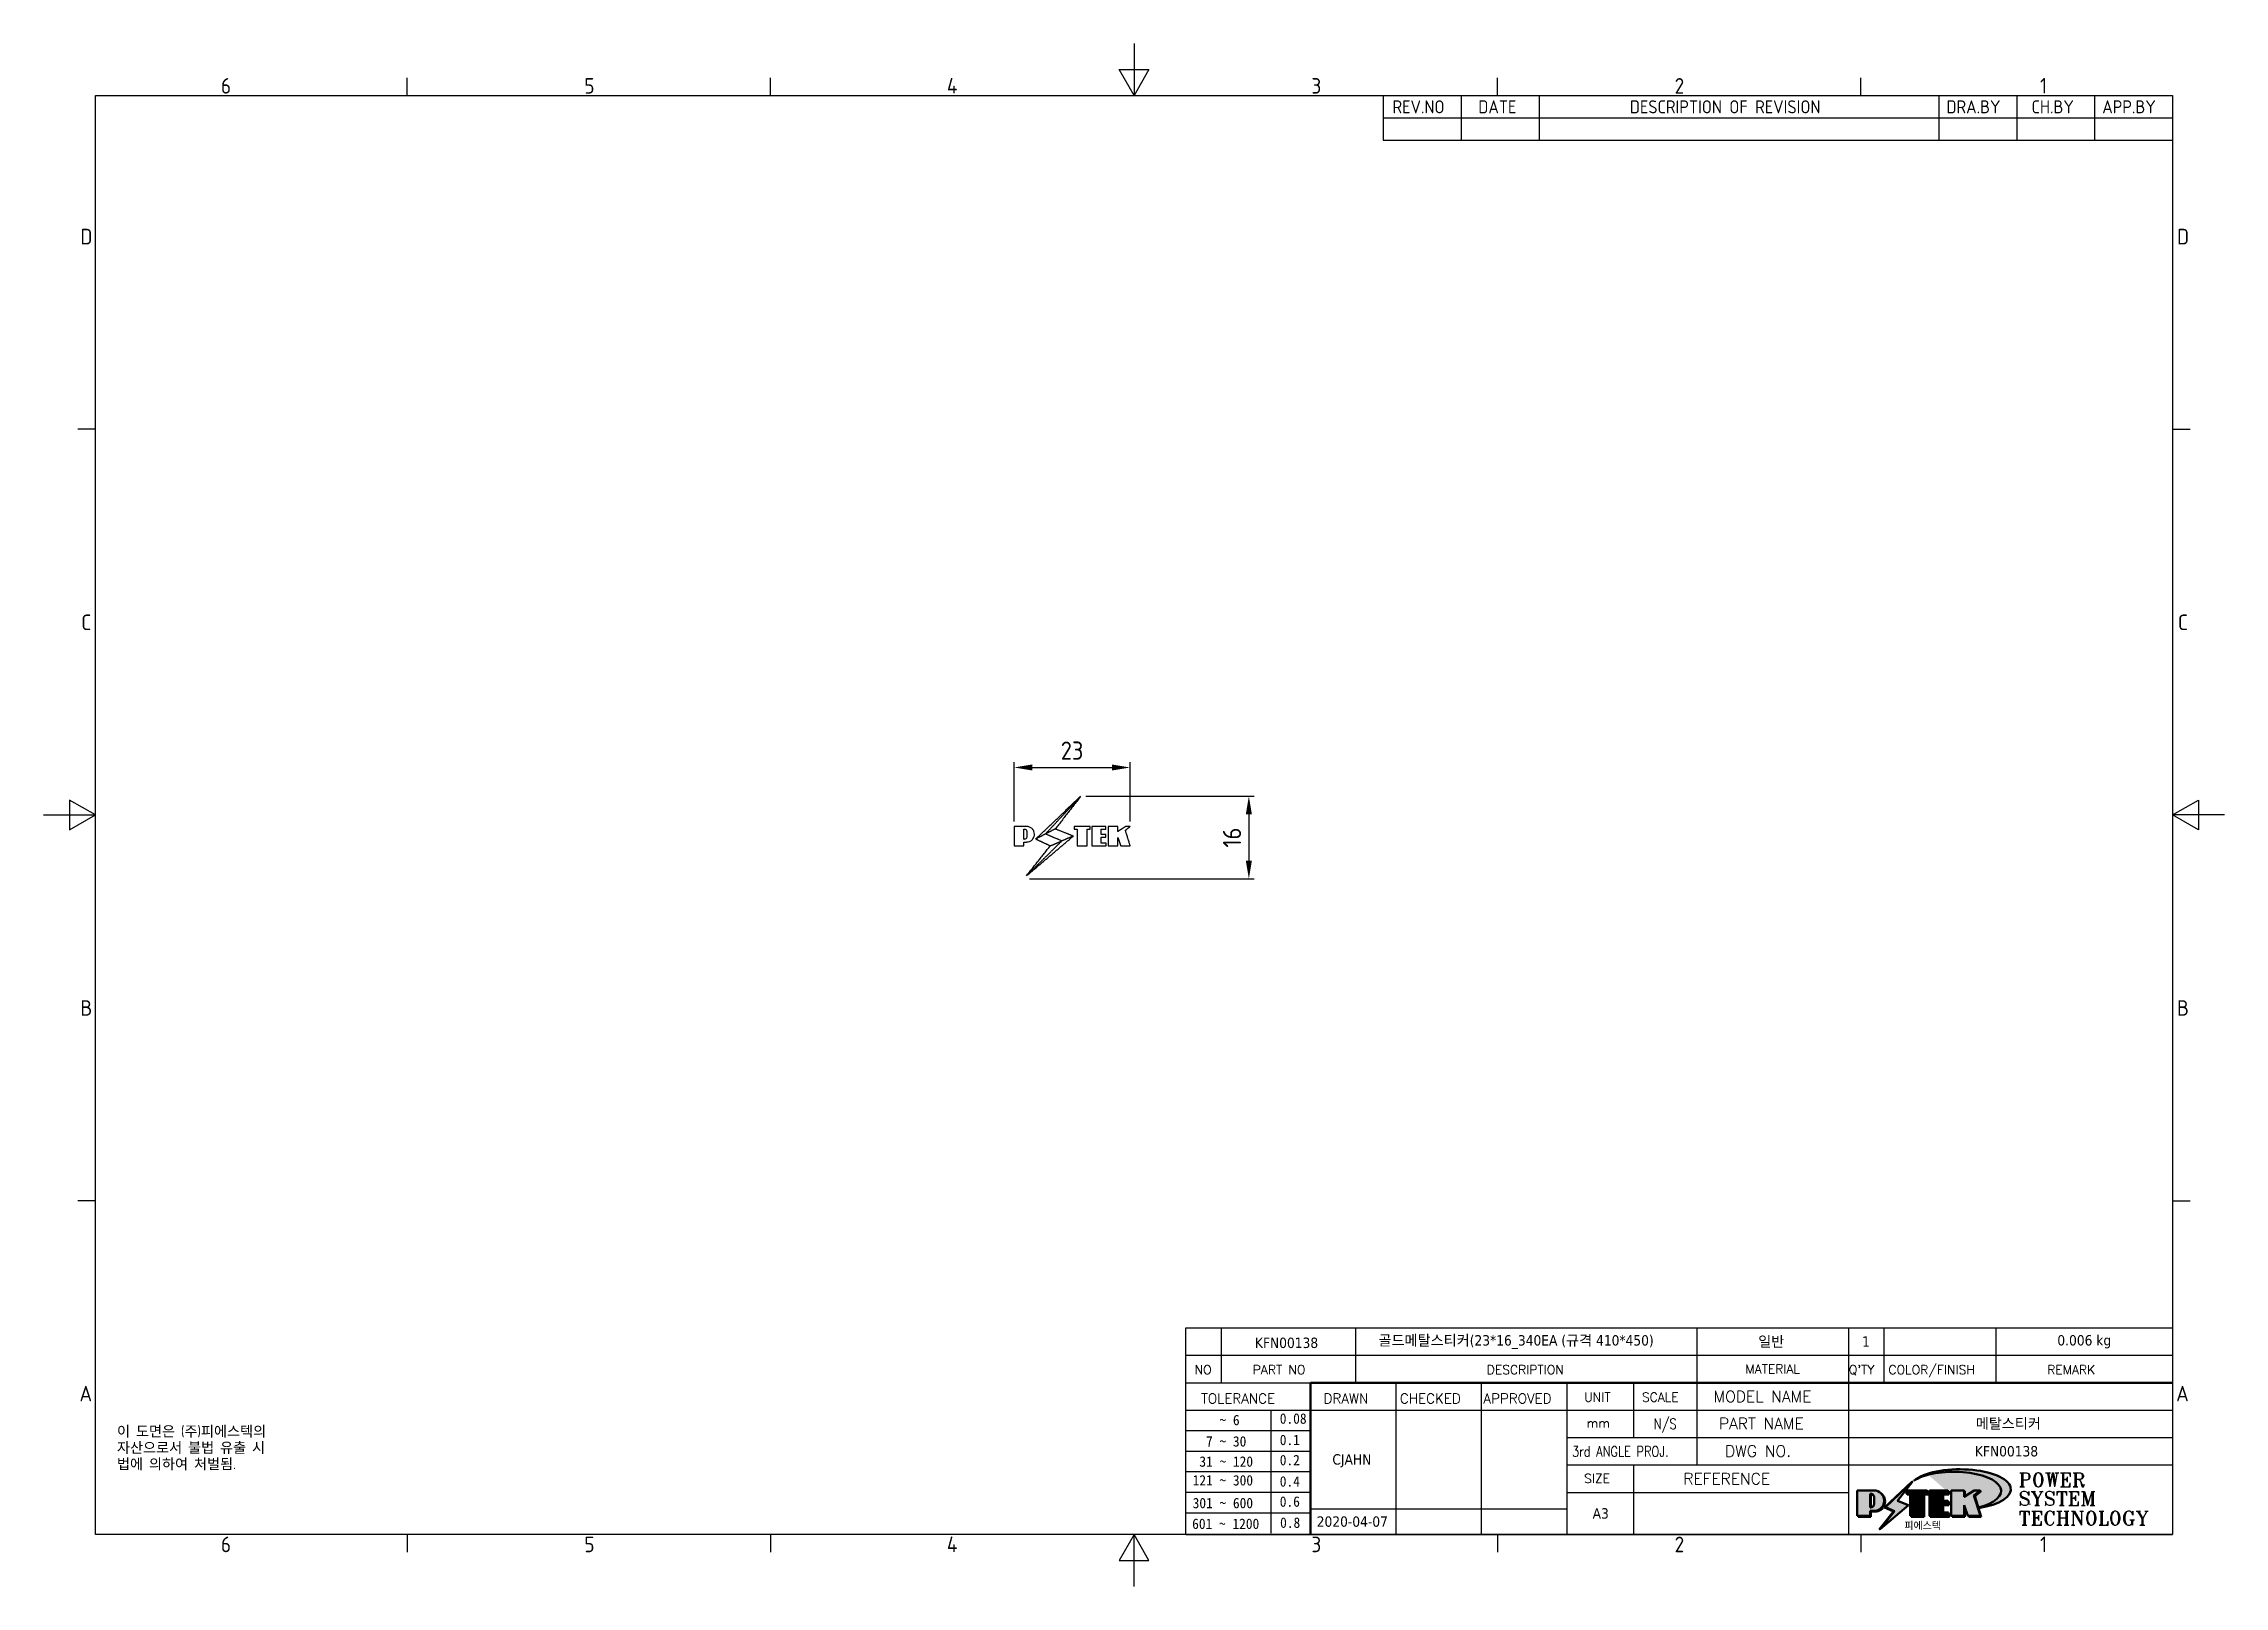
# Model space of a CAD drawing. Header units: millimetres. Extents: x 0 to 420, y 212 to 509.
import ezdxf
from ezdxf.enums import TextEntityAlignment as Align

# ---------------------------------------------------------------- set-up
doc = ezdxf.new("R2010")
doc.units = ezdxf.units.MM
doc.layers.add('Make2D$visible$lines', color=4, linetype='Continuous')
for name, color, linetype, lineweight in [('경계(ISO)', 7, 'Continuous', 25), ('기호(ISO)', 5, 'Continuous', 25), ('제목(ISO)', 5, 'Continuous', 50), ('해치(ISO)', 7, 'Continuous', 18)]:
    doc.layers.add(name, color=color, linetype=linetype, lineweight=lineweight)
doc.styles.add('HAN_291', font='')
doc.styles.add('HAN_370', font='', dxfattribs={"width": 2})
doc.styles.add('ISO ProportionalPSTEK', font='isocp.shx')
doc.styles.add('RC_284', font='ROMANC.shx')
doc.styles.add('RC_287', font='ROMANC.shx')
doc.styles.add('RC_292', font='ROMANC.shx')
doc.styles.add('ROMANT_294', font='romant.shx')
doc.styles.get("Standard").update_dxf_attribs({"font": 'ISOCP.SHX', "bigfont": 'WHGTXT.SHX'})
doc.styles.add('문자 텍스트_PSTEK_POSCO', font='isocp.shx')
doc.styles.add('텍스트 스타일198', font='tahoma.ttf')
doc.styles.add('텍스트 스타일333', font='ROMANC.shx', dxfattribs={"width": 0.800000011920929})
doc.styles.get('HAN_291').set_extended_font_data('GulimChe')
doc.styles.get('HAN_370').set_extended_font_data('GulimChe')
doc.dimstyles.new('AM_ISO$0', dxfattribs={"dimtxt": 3.5, "dimasz": 3.5, "dimexe": 1, "dimexo": 1, "dimgap": 1.5, "dimtad": 1, "dimdsep": 46, "dimtxsty": 'Standard', "dimcen": 0, "dimclrd": 256, "dimclre": 256, "dimclrt": 2, "dimadec": 0, "dimazin": 2, "dimtp": 0.1, "dimtm": 0.1, "dimtfac": 0.71, "dimtdec": 3, "dimtmove": 0, "dimatfit": 3, "dimfxl": 0, "dimlwd": -1, "dimlwe": -1, "dimarcsym": 0})

msp = doc.modelspace()

# ---------------------------------------------------------------- texts
at = {"layer": '기호(ISO)', "color": 7, "insert": (14.1289208367009, 242.6683714762306), "char_height": 2.000000029802322, "width": 51.24013826054251, "attachment_point": 1, "line_spacing_factor": 0.9442214369773865, "style": '문자 텍스트_PSTEK_POSCO'}
msp.add_mtext('{이 도면은 (주)피에스텍의\\P자산으로서 불법 유출 시 \\P법에 의하여 처벌됨.}', dxfattribs=at)

# ---------------------------------------------------------------- blocks, each defined once
blk = doc.blocks.new('경계 Default Border')
at = {"layer": '경계(ISO)'}
for p, q in [((70, 287.0000076293945), (70, 290.4000091552734)), ((140, 287.0000076293945), (140, 290.4000091552734)), ((280, 287.0000076293945), (280, 290.4000091552734)), ((350, 287.0000076293945), (350, 290.4000091552734)), ((10, 222.7499961853027), (6.599999666213989, 222.7499961853027)), ((410, 222.7499961853027), (413.4000015258789, 222.7499961853027)), ((10, 74.25000190734863), (6.599999666213989, 74.25000190734863)), ((410, 74.25000190734863), (413.4000015258789, 74.25000190734863)), ((70, 10), (70, 6.599999666213989)), ((140, 10), (140, 6.599999666213989)), ((280, 10), (280, 6.599999666213989)), ((350, 10), (350, 6.599999666213989))]:
    blk.add_line(p, q, dxfattribs=at)
at = {"layer": '경계(ISO)', "flags": 128}
for points in [[(210, 297.0000076293945), (210, 287.0000076293945), (207.1132469177246, 292.0000076293945), (212.8867530822754, 292.0000076293945), (210, 287.0000076293945)], [(10, 10), (10, 287.0000076293945), (410, 287.0000076293945), (410, 10), (10, 10)], [(0, 148.5000038146973), (10, 148.5000038146973), (5, 151.3867473602295), (5, 145.6132507324219), (10, 148.5000038146973)], [(420, 148.5000038146973), (410, 148.5000038146973), (415, 151.3867473602295), (415, 145.6132507324219), (410, 148.5000038146973)], [(210, 0), (210, 10), (207.1132469177246, 5), (212.8867530822754, 5), (210, 10)]]:
    blk.add_lwpolyline(points, dxfattribs=at)
at = {"layer": '경계(ISO)', "color": 2, "char_height": 3.00000011920929, "attachment_point": 7, "style": '문자 텍스트_PSTEK_POSCO'}
for s, insert in [('6', (34.14453946055966, 287.3713945155963)), ('5', (104.1445394605597, 287.3713945155963)), ('4', (173.9734701308116, 287.4)), ('3', (244.1685395229535, 287.3713945155963)), ('2', (314.127739416884, 287.3713945155963)), ('1', (384.4860661041481, 287.4)), ('D', (7.078270083685684, 258.3463944559917)), ('D', (410.878270202895, 258.3463944559917)), ('C', (7.244539400955009, 184.0963944559917)), ('C', (411.0445395201643, 184.0963944559917)), ('B', (7.078270083685684, 109.8463944559917)), ('B', (410.878270202895, 109.8463944559917)), ('A', (6.914400698149937, 35.61784856929444)), ('A', (410.7144008173592, 35.61784856929444)), ('6', (34.14453946055966, 6.57139439638704)), ('5', (104.1445394605597, 6.57139439638704)), ('4', (173.9734701308116, 6.59999988079071)), ('3', (244.1685395229535, 6.57139439638704)), ('2', (314.127739416884, 6.57139439638704)), ('1', (384.4860661041481, 6.59999988079071))]:
    blk.add_mtext(s, dxfattribs=dict(at, insert=insert))
blk = doc.blocks.new('제목 블록 PSTEK')
for color, points in [(252, [(317.2195697678507, 17.0593801673321), (322.0326348870767, 21.62682475217465), (322.2781991042243, 21.94392121864296), (317.0471853425802, 16.97985676345368), (318.7512090904202, 16.1899260703855), (316.0018030350395, 12.71868385740789), (316.3356552234328, 13.00206718743325), (318.9235935156908, 16.2694494742633)]), (5, [(321.6183518841322, 17.4193704504104), (319.5281351041078, 18.24969419629727), (322.4505835294948, 22.02344462252142), (317.2195697678507, 17.0593801673321), (318.9235935156908, 16.2694494742633), (316.1741874603099, 12.79820726128571)]), (1, [(324.4839107253602, 19.60711530335299), (325.2419748254881, 19.60711530335299), (325.2419748254881, 20.25857663940324), (321.2266040451076, 20.25857663940324), (321.2266040451076, 19.60711530335299), (321.9846681452406, 19.60711530335299), (321.9846681452406, 15.3430047401139), (324.4839107253602, 15.3430047401139)]), (252, [(321.9846681452406, 19.60711530335299), (321.4042753185749, 19.60711530335299), (321.4042753185749, 19.45905590879572), (321.9846681452406, 19.45905590879572)]), (252, [(324.6615819988275, 19.45905590879572), (325.4196460989604, 19.45905590879572), (325.4196460989604, 20.11051724484596), (325.2419748254881, 20.11051724484596), (325.2419748254881, 19.60711530335299), (324.4839107253602, 19.60711530335299), (324.4839107253602, 15.3430047401139), (322.1623394187076, 15.3430047401139), (322.1623394187076, 15.19494534555726), (324.6615819988275, 15.19494534555726)]), (1, [(329.2277337269622, 20.25857663940324), (325.65654113025, 20.25857663940324), (325.65654113025, 15.3430047401139), (329.3580259941756, 15.3430047401139), (329.3580259941756, 15.9944660761648), (328.1137701654877, 15.9944660761648), (328.1137701654877, 17.56360607323003), (329.2277337269622, 17.56360607323003), (329.2277337269622, 18.25543873810179), (328.1137701654877, 18.25543873810179), (328.1137701654877, 19.60711530335299), (329.2277337269622, 19.60711530335299)]), (252, [(328.2914414389548, 19.45905590879572), (329.4054050004294, 19.45905590879572), (329.4054050004294, 20.11051724484596), (329.2277337269622, 20.11051724484596), (329.2277337269622, 19.60711530335299), (328.1137701654877, 19.60711530335299), (328.1137701654877, 18.25543873810179), (328.2914414389548, 18.25543873810179)]), (252, [(328.2914414389548, 17.41554667867274), (329.4054050004294, 17.41554667867274), (329.4054050004294, 18.10737934354514), (329.2277337269622, 18.10737934354514), (329.2277337269622, 17.56360607323003), (328.1137701654877, 17.56360607323003), (328.1137701654877, 15.9944660761648), (328.2914414389548, 15.9944660761648)]), (1, [(332.3312149849806, 20.25857663940324), (329.8592894925411, 20.25857663940324), (329.8592894925411, 15.3430047401139), (332.3312149849806, 15.3430047401139), (332.3312149849806, 17.4318630164523), (333.0701931098801, 15.3430047401139), (335.4855464857051, 15.3430047401139), (334.2514536401189, 19.30614745124769), (335.4379594596742, 20.25857663940324), (334.3071782107978, 20.25857663940324), (332.3312149849806, 18.99741471888304)]), (252, [(332.5088862584528, 16.92964231796647), (332.3312149849806, 17.43186301645164), (332.3312149849806, 15.3430047401139), (330.0369607660135, 15.3430047401139), (330.0369607660135, 15.19494534555726), (332.5088862584528, 15.19494534555726)]), (252, [(332.5088862584528, 20.1105172448466), (332.3312149849806, 20.1105172448466), (332.3312149849806, 18.99741471888368), (332.5088862584528, 19.11081371413894)]), (252, [(335.6156307331414, 20.11051724484596), (335.2535118015555, 20.11051724484596), (334.2514536401189, 19.30614745124769), (335.4855464857051, 15.3430047401139), (333.1954852176545, 15.3430047401139), (333.2478643833523, 15.19494534555726), (335.6632177591723, 15.19494534555726), (334.4291249135862, 19.15808805669106)]), (252, [(329.5356972676428, 15.8464066816075), (329.3580259941756, 15.8464066816075), (329.3580259941756, 15.3430047401139), (325.8342124037171, 15.3430047401139), (325.8342124037171, 15.19494534555726), (329.5356972676428, 15.19494534555726)])]:
    blk.add_hatch(color=color).paths.add_polyline_path(points)
h = blk.add_hatch(color=1)
edge = h.paths.add_edge_path(flags=0)
edge.add_line((314.2242174273352, 19.60711530335299), (314.2242174273352, 17.00126995915134))
edge.add_line((314.2242174273352, 17.00126995915134), (314.3485873187598, 17.00126995915134))
edge.add_arc((314.3485873187598, 17.6527312952023), 0.6514613360509371, 270, 360)
edge.add_line((315.0000486548106, 17.6527312952023), (315.0000486548106, 18.95565396730211))
edge.add_arc((314.3485873187598, 18.95565396730212), 0.6514613360508712, 0, 90)
edge.add_line((314.3485873187598, 19.60711530335299), (314.2242174273352, 19.60711530335299))
edge = h.paths.add_edge_path()
edge.add_arc((314.9847713324306, 18.28938669179658), 1.969189947606664, 269.9999999999959, 450)
edge.add_line((314.9847713324306, 20.25857663940318), (311.7664314776902, 20.25857663940324))
edge.add_line((311.7664314776902, 20.25857663940324), (311.7664314776902, 15.3430047401139))
edge.add_line((311.7664314776902, 15.3430047401139), (314.2242174273352, 15.3430047401139))
edge.add_line((314.2242174273352, 15.3430047401139), (314.2242174273352, 16.32019674418991))
edge.add_line((314.2242174273352, 16.32019674418991), (314.9847713324307, 16.32019674418991))
h = blk.add_hatch(color=252)
edge = h.paths.add_edge_path()
edge.add_arc((314.9847713324309, 18.28938669179657), 1.969189947606666, 270, 406.8278729790604)
edge.add_arc((315.1624426058984, 18.1413272972396), 1.969189947606962, -90, 53.560984836317004, ccw=False)
edge.add_line((315.1624426058984, 16.17213734963263), (314.4018887008024, 16.17213734963263))
edge.add_line((314.4018887008024, 16.17213734963263), (314.4018887008024, 15.19494534555726))
edge.add_line((314.4018887008024, 15.19494534555726), (311.9441027511573, 15.19494534555726))
edge.add_line((311.9441027511573, 15.19494534555726), (311.9441027511573, 15.3430047401139))
edge.add_line((311.9441027511573, 15.3430047401139), (314.2242174273352, 15.3430047401139))
edge.add_line((314.2242174273352, 15.3430047401139), (314.2242174273352, 16.32019674418991))
edge.add_line((314.2242174273352, 16.32019674418991), (314.9847713324309, 16.32019674418991))
h = blk.add_hatch(color=252)
edge = h.paths.add_edge_path()
edge.add_line((314.4018887008024, 19.45905590879572), (314.5262585922315, 19.45905590879572))
edge.add_arc((314.5262585922314, 18.80759457274939), 0.6514613360463194, 60.4189348879147, 90.00000000000318, ccw=False)
edge.add_arc((314.3485873187602, 18.95565396730057), 0.6514613360524251, 39.96992292766206, 90.00000000009999)
edge.add_line((314.3485873187591, 19.60711530335307), (314.2242174273352, 19.60711530335298))
edge.add_line((314.2242174273352, 19.60711530335299), (314.2242174273352, 17.00126995915134))
edge.add_line((314.2242174273352, 17.00126995915134), (314.3485873187591, 17.00126995915134))
edge.add_arc((314.3485873187568, 17.652731295233), 0.6514613360816299, 270.0000000002, 274.6930825552478)
edge.add_line((314.4018887008024, 17.0034541317032), (314.4018887008024, 19.45905590879572))
at = {"layer": '해치(ISO)'}
h = blk.add_hatch(color=140, dxfattribs=at)
edge = h.paths.add_edge_path()
edge.add_ellipse((330.3660919371412, 20.15576403068321), major_axis=(9.100907360794343, 0), ratio=0.4069904968023172, start_angle=301.3098473703837, end_angle=507.7436900681698)
edge.add_ellipse((331.5340919371412, 20.4634168429492), major_axis=(-9.82350664112931, 0), ratio=0.3942600559756514, start_angle=111.51207141178469, end_angle=334.47025347086895, ccw=False)
edge.add_line((335.1363447531188, 16.8601935978785), (335.0955236905705, 16.99119398620872))
at = {"color": 180}
for p, q in [((182.475792979055, 11.79100474011392), (182.4757929790549, 51.56524660363496)), ((182.4757929790549, 51.56524660363496), (372.4757929537551, 51.56524660363496)), ((189.2651435055721, 51.56524660363496), (189.2651435055722, 41.00524660363494)), ((215.2152739891528, 41.00524660363494), (215.2152739891528, 51.56524660363496)), ((280.8758854511282, 51.56524660363496), (280.8758854511282, 41.00524660363494)), ((310.0881549537552, 51.56524660363496), (310.0881549537553, 41.00524660363494)), ((316.9044520275131, 51.56524660363496), (316.9044520275127, 41.00524660363494)), ((338.4566026226726, 51.56524660363496), (338.4566026226727, 41.00524660363494)), ((372.4757929537551, 51.56524660363496), (372.4757929537551, 11.79100474011389)), ((182.475792979055, 46.2852466036349), (372.4757929537551, 46.28524660363492)), ((182.475792979055, 41.00524660363493), (206.451475290024, 41.00524660363493)), ((222.9401812389276, 11.79100474011392), (222.9401812389276, 41.00524660363494)), ((239.4288871878316, 11.79100474011392), (239.4288871878316, 41.00524660363494)), ((255.9175931367356, 11.79100474011392), (255.9175931367356, 41.00524660363494)), ((268.6918866058747, 41.00524660363494), (268.6918866058747, 30.44524660363498)), ((280.8758854511282, 41.00524660363494), (280.8758854511282, 25.16524660363502)), ((310.088154953755, 41.00524660363494), (310.088154953755, 11.79100474011392)), ((182.475792979055, 35.72524660363497), (206.451475290024, 35.72524660363497)), ((198.8621818849491, 12.02524660363491), (198.8621818849491, 35.72524660363497)), ((206.451475290024, 35.72524660363497), (372.4757929537551, 35.72524660363497)), ((182.475792979055, 31.77524660363492), (206.451475290024, 31.77524660363492)), ((255.917593136736, 30.44524660363498), (372.4757929537552, 30.44524660363501)), ((182.475792979055, 27.82524660363487), (206.451475290024, 27.82524660363487)), ((182.475792979055, 23.87524660363505), (206.451475290024, 23.87524660363505)), ((255.9175931367359, 25.16524660363502), (372.4757929537552, 25.165246603635)), ((268.6918866058744, 25.16524660363502), (268.6918866058744, 11.79100474011392)), ((182.475792979055, 19.92524660363478), (206.451475290024, 19.92524660363478)), ((255.9175931367359, 19.88524660363481), (310.0881549537553, 19.88524660363481)), ((182.475792979055, 15.97524660363496), (206.451475290024, 15.97524660363496)), ((206.451475290024, 16.74100474011396), (255.9175931367359, 16.74100474011396)), ((182.475792979055, 11.79100474011392), (372.4757929537551, 11.79100474011389))]:
    blk.add_line(p, q, dxfattribs=at)
at = {"color": 7, "lineweight": 50}
for p, q in [((206.4514752900237, 11.79100474011392), (206.4514752900237, 41.00524660363494)), ((206.451475290024, 41.00524660363494), (372.4757929537551, 41.00524660363496))]:
    blk.add_line(p, q, dxfattribs=at)
at = {"color": 7}
for p, q in [((322.2781991042243, 21.94392121864296), (317.0471853425802, 16.97985676345368)), ((322.4505835294948, 22.02344462252142), (317.2195697678507, 17.0593801673321)), ((317.2195697678507, 17.0593801673321), (322.0326348870767, 21.62682475217465)), ((319.5281351041078, 18.24969419629727), (322.4505835294948, 22.02344462252142)), ((322.0326348870767, 21.62682475217465), (322.2781991042243, 21.94392121864296)), ((311.7664314776902, 20.25900474011391), (311.7664314776902, 15.34300474011391)), ((314.9847713324309, 20.25857663940324), (311.7664314776902, 20.25857663940324)), ((314.9847713324309, 20.25857663940324), (311.7664314776902, 20.25857663940324)), ((311.7664314776902, 20.25857663940324), (311.7664314776902, 15.3430047401139)), ((314.2242174273352, 17.00126995915134), (314.2242174273352, 19.60711530335299)), ((314.2242174273352, 19.60711530335299), (314.3485873187591, 19.60711530335299)), ((314.3485873187591, 19.60711530335299), (314.2242174273352, 19.60711530335299)), ((314.2242174273352, 19.60711530335299), (314.2242174273352, 17.00126995915134)), ((314.2242174273352, 17.00126995915134), (314.2242174273352, 19.60711530335299)), ((314.2242174273352, 19.60711530335299), (314.3485873187591, 19.60711530335299)), ((314.3485873187591, 17.00126995915134), (314.2242174273352, 17.00126995915134)), ((314.2242174273352, 17.00126995915134), (314.3485873187591, 17.00126995915134)), ((314.3485873187591, 17.00126995915134), (314.2242174273352, 17.00126995915134)), ((314.4018887008024, 19.45905590879572), (314.5262585922314, 19.45905590879572)), ((314.4018887008024, 17.0034541317032), (314.4018887008024, 19.45905590879572)), ((315.0000486548106, 18.95565396730275), (315.0000486548106, 17.65273129520161)), ((315.0000486548106, 18.95565396730275), (315.0000486548106, 17.65273129520161)), ((316.1741874603099, 12.79820726128571), (321.6183518841322, 17.4193704504104)), ((317.0471853425802, 16.97985676345368), (318.7512090904202, 16.1899260703855)), ((318.9235935156908, 16.2694494742633), (317.2195697678507, 17.0593801673321)), ((317.2195697678507, 17.0593801673321), (318.9235935156908, 16.2694494742633)), ((321.6183518841322, 17.4193704504104), (319.5281351041078, 18.24969419629727)), ((325.2419748254881, 20.25857663940324), (321.2266040451076, 20.25857663940324)), ((321.2266040451076, 20.25857663940324), (321.2266040451076, 19.60711530335299)), ((325.2419748254881, 20.25857663940324), (321.2266040451076, 20.25857663940324)), ((321.2266040451076, 20.25857663940324), (321.2266040451076, 19.60711530335299)), ((321.2266040451076, 19.60711530335299), (321.9846681452406, 19.60711530335299)), ((321.2266040451076, 19.60711530335299), (321.9846681452406, 19.60711530335299)), ((321.4042753185749, 19.60711530335299), (321.4042753185749, 19.45905590879572)), ((321.9846681452406, 19.60711530335299), (321.4042753185749, 19.60711530335299)), ((321.4042753185749, 19.45905590879572), (321.9846681452406, 19.45905590879572)), ((321.9846681452406, 19.60711530335299), (321.9846681452406, 15.3430047401139)), ((321.9846681452406, 19.45905590879572), (321.9846681452406, 19.60711530335299)), ((321.9846681452406, 19.60711530335299), (321.9846681452406, 15.3430047401139)), ((324.4839107253602, 19.60711530335299), (325.2419748254881, 19.60711530335299)), ((324.4839107253602, 15.3430047401139), (324.4839107253602, 19.60711530335299)), ((325.2419748254881, 19.60711530335299), (324.4839107253602, 19.60711530335299)), ((324.4839107253602, 19.60711530335299), (324.4839107253602, 15.3430047401139)), ((324.4839107253602, 19.60711530335299), (325.2419748254881, 19.60711530335299)), ((324.4839107253602, 15.3430047401139), (324.4839107253602, 19.60711530335299)), ((324.6615819988275, 19.45905590879572), (325.4196460989604, 19.45905590879572)), ((324.6615819988275, 15.19494534555726), (324.6615819988275, 19.45905590879572)), ((325.2419748254881, 19.60711530335299), (325.2419748254881, 20.25857663940324)), ((325.2419748254881, 19.60711530335299), (325.2419748254881, 20.25857663940324)), ((325.4196460989604, 20.11051724484596), (325.2419748254881, 20.11051724484596)), ((325.2419748254881, 20.11051724484596), (325.2419748254881, 19.60711530335299)), ((325.4196460989604, 19.45905590879572), (325.4196460989604, 20.11051724484596)), ((329.2277337269622, 20.25857663940324), (325.65654113025, 20.25857663940324)), ((325.65654113025, 20.25857663940324), (325.65654113025, 15.3430047401139)), ((325.65654113025, 20.25857663940324), (325.65654113025, 15.3430047401139)), ((329.2277337269622, 20.25857663940324), (325.65654113025, 20.25857663940324)), ((328.1137701654877, 18.25543873810179), (328.1137701654877, 19.60711530335299)), ((328.1137701654877, 19.60711530335299), (329.2277337269622, 19.60711530335299)), ((329.2277337269622, 19.60711530335299), (328.1137701654877, 19.60711530335299)), ((328.1137701654877, 19.60711530335299), (328.1137701654877, 18.25543873810179)), ((328.1137701654877, 18.25543873810179), (328.1137701654877, 19.60711530335299)), ((328.1137701654877, 19.60711530335299), (329.2277337269622, 19.60711530335299)), ((329.2277337269622, 18.25543873810179), (328.1137701654877, 18.25543873810179)), ((328.1137701654877, 18.25543873810179), (328.2914414389548, 18.25543873810179)), ((329.2277337269622, 18.25543873810179), (328.1137701654877, 18.25543873810179)), ((328.1137701654877, 17.56360607323003), (329.2277337269622, 17.56360607323003)), ((328.1137701654877, 15.9944660761648), (328.1137701654877, 17.56360607323003)), ((329.2277337269622, 17.56360607323003), (328.1137701654877, 17.56360607323003)), ((328.1137701654877, 17.56360607323003), (328.1137701654877, 15.9944660761648)), ((328.1137701654877, 17.56360607323003), (329.2277337269622, 17.56360607323003)), ((328.1137701654877, 15.9944660761648), (328.1137701654877, 17.56360607323003)), ((328.2914414389548, 18.25543873810179), (328.2914414389548, 19.45905590879572)), ((328.2914414389548, 19.45905590879572), (329.4054050004294, 19.45905590879572)), ((328.2914414389548, 15.9944660761648), (328.2914414389548, 17.41554667867274)), ((328.2914414389548, 17.41554667867274), (329.4054050004294, 17.41554667867274)), ((329.2277337269622, 19.60711530335299), (329.2277337269622, 20.25857663940324)), ((329.2277337269622, 19.60711530335299), (329.2277337269622, 20.25857663940324)), ((329.4054050004294, 20.11051724484596), (329.2277337269622, 20.11051724484596)), ((329.2277337269622, 20.11051724484596), (329.2277337269622, 19.60711530335299)), ((329.2277337269622, 17.56360607323003), (329.2277337269622, 18.25543873810179)), ((329.2277337269622, 17.56360607323003), (329.2277337269622, 18.25543873810179)), ((329.4054050004294, 18.10737934354514), (329.2277337269622, 18.10737934354514)), ((329.2277337269622, 18.10737934354514), (329.2277337269622, 17.56360607323003)), ((329.4054050004294, 19.45905590879572), (329.4054050004294, 20.11051724484596)), ((329.4054050004294, 17.41554667867274), (329.4054050004294, 18.10737934354514)), ((332.3312149849806, 20.25857663940324), (329.8592894925411, 20.25857663940324)), ((329.8592894925411, 20.25857663940324), (329.8592894925411, 15.3430047401139)), ((329.8592894925411, 20.25857663940324), (329.8592894925411, 15.3430047401139)), ((332.3312149849806, 20.25857663940324), (329.8592894925411, 20.25857663940324)), ((334.3071782107978, 20.25857663940324), (332.3312149849806, 18.99741471888304)), ((332.3312149849806, 18.99741471888304), (332.3312149849806, 20.25857663940324)), ((334.3071782107978, 20.25857663940324), (332.3312149849806, 18.99741471888304)), ((332.3312149849806, 18.99741471888304), (332.3312149849806, 20.25857663940324)), ((332.5088862584528, 20.1105172448466), (332.3312149849806, 20.1105172448466)), ((332.3312149849806, 20.1105172448466), (332.3312149849806, 18.99741471888368)), ((332.3312149849806, 18.99741471888368), (332.5088862584528, 19.11081371413894)), ((332.3312149849806, 17.4318630164523), (333.0701931098801, 15.3430047401139)), ((332.3312149849806, 15.3430047401139), (332.3312149849806, 17.4318630164523)), ((332.5088862584528, 16.92964231796647), (332.3312149849806, 17.43186301645164)), ((332.3312149849806, 17.43186301645164), (332.3312149849806, 15.3430047401139)), ((332.3312149849806, 17.4318630164523), (333.0701931098801, 15.3430047401139)), ((332.3312149849806, 15.3430047401139), (332.3312149849806, 17.4318630164523)), ((332.5088862584528, 19.11081371413894), (332.5088862584528, 20.1105172448466)), ((332.5088862584528, 15.19494534555726), (332.5088862584528, 16.92964231796647)), ((334.2514536401189, 19.30614745124769), (335.4379594596742, 20.25857663940324)), ((334.2514536401189, 19.30614745124769), (335.4379594596742, 20.25857663940324)), ((335.2535118015555, 20.11051724484596), (334.2514536401189, 19.30614745124769)), ((335.4855464857051, 15.3430047401139), (334.2514536401189, 19.30614745124769)), ((334.2514536401189, 19.30614745124769), (335.4855464857051, 15.3430047401139)), ((335.4855464857051, 15.3430047401139), (334.2514536401189, 19.30614745124769)), ((335.4379594596742, 20.25857663940324), (334.3071782107978, 20.25857663940324)), ((335.4379594596742, 20.25857663940324), (334.3071782107978, 20.25857663940324)), ((334.4291249135862, 19.15808805669104), (335.6156307331414, 20.11051724484596)), ((335.6632177591723, 15.19494534555726), (334.4291249135862, 19.15808805669104)), ((335.6156307331414, 20.11051724484596), (335.2535118015555, 20.11051724484596)), ((345.0447381189468, 17.50375595811051), (344.9867755289346, 17.689895936919)), ((311.7664314776902, 15.3430047401139), (314.2242174273352, 15.3430047401139)), ((311.7664314776902, 15.3430047401139), (314.2242174273352, 15.3430047401139)), ((314.2242174273352, 15.3430047401139), (311.9441027511573, 15.3430047401139)), ((311.9441027511573, 15.3430047401139), (311.9441027511573, 15.19494534555726)), ((311.9441027511573, 15.19494534555726), (314.4018887008024, 15.19494534555726)), ((314.2242174273352, 16.32019674418991), (314.9847713324309, 16.32019674418991)), ((314.2242174273352, 15.3430047401139), (314.2242174273352, 16.32019674418991)), ((314.9847713324309, 16.32019674418991), (314.2242174273352, 16.32019674418991)), ((314.2242174273352, 16.32019674418991), (314.2242174273352, 15.3430047401139)), ((314.2242174273352, 16.32019674418991), (314.9847713324309, 16.32019674418991)), ((314.2242174273352, 15.3430047401139), (314.2242174273352, 16.32019674418991)), ((314.4018887008024, 16.17213734963263), (315.162442605898, 16.17213734963263)), ((314.4018887008024, 15.19494534555726), (314.4018887008024, 16.17213734963263)), ((318.7512090904202, 16.1899260703855), (316.0018030350395, 12.71868385740789)), ((316.0018030350395, 12.71868385740789), (316.3356552234328, 13.00206718743325)), ((318.9235935156908, 16.2694494742633), (316.1741874603099, 12.79820726128571)), ((316.3356552234328, 13.00206718743325), (318.9235935156908, 16.2694494742633)), ((321.9846681452406, 15.3430047401139), (324.4839107253602, 15.3430047401139)), ((321.9846681452406, 15.3430047401139), (324.4839107253602, 15.3430047401139)), ((324.4839107253602, 15.3430047401139), (322.1623394187076, 15.3430047401139)), ((322.1623394187076, 15.3430047401139), (322.1623394187076, 15.19494534555726)), ((322.1623394187076, 15.19494534555726), (324.6615819988275, 15.19494534555726)), ((325.65654113025, 15.3430047401139), (329.3580259941756, 15.3430047401139)), ((325.65654113025, 15.3430047401139), (329.3580259941756, 15.3430047401139)), ((329.3580259941756, 15.3430047401139), (325.8342124037171, 15.3430047401139)), ((325.8342124037171, 15.3430047401139), (325.8342124037171, 15.19494534555726)), ((325.8342124037171, 15.19494534555726), (329.5356972676428, 15.19494534555726)), ((329.3580259941756, 15.9944660761648), (328.1137701654877, 15.9944660761648)), ((328.1137701654877, 15.9944660761648), (328.2914414389548, 15.9944660761648)), ((329.3580259941756, 15.9944660761648), (328.1137701654877, 15.9944660761648)), ((329.3580259941756, 15.3430047401139), (329.3580259941756, 15.9944660761648)), ((329.3580259941756, 15.3430047401139), (329.3580259941756, 15.9944660761648)), ((329.5356972676428, 15.8464066816075), (329.3580259941756, 15.8464066816075)), ((329.3580259941756, 15.8464066816075), (329.3580259941756, 15.3430047401139)), ((329.5356972676428, 15.19494534555726), (329.5356972676428, 15.8464066816075)), ((329.8592894925411, 15.3430047401139), (332.3312149849806, 15.3430047401139)), ((329.8592894925411, 15.3430047401139), (332.3312149849806, 15.3430047401139)), ((332.3312149849806, 15.3430047401139), (330.0369607660135, 15.3430047401139)), ((330.0369607660135, 15.3430047401139), (330.0369607660135, 15.19494534555726)), ((330.0369607660135, 15.19494534555726), (332.5088862584528, 15.19494534555726)), ((333.0701931098801, 15.3430047401139), (335.4855464857051, 15.3430047401139)), ((333.0701931098801, 15.3430047401139), (335.4855464857051, 15.3430047401139)), ((335.4855464857051, 15.3430047401139), (333.1954852176545, 15.3430047401139)), ((333.1954852176545, 15.3430047401139), (333.2478643833523, 15.19494534555726)), ((333.2478643833523, 15.19494534555726), (335.6632177591723, 15.19494534555726))]:
    blk.add_line(p, q, dxfattribs=at)
at = {"color": 5}
for p, q in [((322.4505835294948, 22.02344462252142), (317.2195697678507, 17.0593801673321)), ((319.5281351041078, 18.24969419629727), (322.4505835294948, 22.02344462252142)), ((316.1741874603099, 12.79820726128571), (321.6183518841322, 17.4193704504104)), ((317.2195697678507, 17.0593801673321), (318.9235935156908, 16.2694494742633)), ((321.6183518841322, 17.4193704504104), (319.5281351041078, 18.24969419629727)), ((318.9235935156908, 16.2694494742633), (316.1741874603099, 12.79820726128571))]:
    blk.add_line(p, q, dxfattribs=at)
at = {"color": 1}
for p, q in [((314.9847713324309, 20.25857663940324), (311.7664314776902, 20.25857663940324)), ((311.7664314776902, 20.25857663940324), (311.7664314776902, 15.3430047401139)), ((314.2242174273352, 17.00126995915134), (314.2242174273352, 19.60711530335299)), ((314.2242174273352, 19.60711530335299), (314.3485873187591, 19.60711530335299)), ((314.3485873187591, 17.00126995915134), (314.2242174273352, 17.00126995915134)), ((315.0000486548106, 18.95565396730275), (315.0000486548106, 17.65273129520161)), ((325.2419748254881, 20.25857663940324), (321.2266040451076, 20.25857663940324)), ((321.2266040451076, 20.25857663940324), (321.2266040451076, 19.60711530335299)), ((321.2266040451076, 19.60711530335299), (321.9846681452406, 19.60711530335299)), ((321.9846681452406, 19.60711530335299), (321.9846681452406, 15.3430047401139)), ((324.4839107253602, 19.60711530335299), (325.2419748254881, 19.60711530335299)), ((324.4839107253602, 15.3430047401139), (324.4839107253602, 19.60711530335299)), ((325.2419748254881, 19.60711530335299), (325.2419748254881, 20.25857663940324)), ((329.2277337269622, 20.25857663940324), (325.65654113025, 20.25857663940324)), ((325.65654113025, 20.25857663940324), (325.65654113025, 15.3430047401139)), ((328.1137701654877, 18.25543873810179), (328.1137701654877, 19.60711530335299)), ((328.1137701654877, 19.60711530335299), (329.2277337269622, 19.60711530335299)), ((329.2277337269622, 18.25543873810179), (328.1137701654877, 18.25543873810179)), ((328.1137701654877, 17.56360607323003), (329.2277337269622, 17.56360607323003)), ((328.1137701654877, 15.9944660761648), (328.1137701654877, 17.56360607323003)), ((329.2277337269622, 19.60711530335299), (329.2277337269622, 20.25857663940324)), ((329.2277337269622, 17.56360607323003), (329.2277337269622, 18.25543873810179)), ((332.3312149849806, 20.25857663940324), (329.8592894925411, 20.25857663940324)), ((329.8592894925411, 20.25857663940324), (329.8592894925411, 15.3430047401139)), ((334.3071782107978, 20.25857663940324), (332.3312149849806, 18.99741471888304)), ((332.3312149849806, 18.99741471888304), (332.3312149849806, 20.25857663940324)), ((332.3312149849806, 17.4318630164523), (333.0701931098801, 15.3430047401139)), ((332.3312149849806, 15.3430047401139), (332.3312149849806, 17.4318630164523)), ((334.2514536401189, 19.30614745124769), (335.4379594596742, 20.25857663940324)), ((335.4855464857051, 15.3430047401139), (334.2514536401189, 19.30614745124769)), ((335.4379594596742, 20.25857663940324), (334.3071782107978, 20.25857663940324)), ((311.7664314776902, 15.3430047401139), (314.2242174273352, 15.3430047401139)), ((314.2242174273352, 16.32019674418991), (314.9847713324309, 16.32019674418991)), ((314.2242174273352, 15.3430047401139), (314.2242174273352, 16.32019674418991)), ((321.9846681452406, 15.3430047401139), (324.4839107253602, 15.3430047401139)), ((325.65654113025, 15.3430047401139), (329.3580259941756, 15.3430047401139)), ((329.3580259941756, 15.9944660761648), (328.1137701654877, 15.9944660761648)), ((329.3580259941756, 15.3430047401139), (329.3580259941756, 15.9944660761648)), ((329.8592894925411, 15.3430047401139), (332.3312149849806, 15.3430047401139)), ((333.0701931098801, 15.3430047401139), (335.4855464857051, 15.3430047401139))]:
    blk.add_line(p, q, dxfattribs=at)
at = {"color": 7}
for centre, radius, start, end in [((314.3485873187598, 18.95565396730211), 0.6514613360508712, 0, 90), ((314.3485873187602, 18.95565396730057), 0.6514613360524251, 39.96992292766117, 90), ((314.3485873187598, 18.95565396730212), 0.6514613360508712, 0, 90), ((314.3485873187597, 17.65273129520228), 0.6514613360509381, 270, 0), ((314.3485873187598, 17.6527312952023), 0.6514613360509381, 270, 0), ((314.3485873187568, 17.652731295233), 0.6514613360816299, 270, 274.6930825552478), ((314.5262585922314, 18.80759457274939), 0.6514613360463193, 60.41893488791137, 90), ((314.9847713324309, 18.28938669179658), 1.969189947606665, 270, 90), ((314.9847713324309, 18.28938669179658), 1.969189947606665, 270, 90), ((314.9847713324307, 18.2893866917965), 1.969189947606594, 270, 46.82787297909833), ((315.1624426058984, 18.1413272972396), 1.969189947606961, 270, 53.56098483636067)]:
    blk.add_arc(centre, radius, start, end, dxfattribs=at)
at = {"color": 1}
for centre, radius, start, end in [((314.3485873187598, 18.95565396730211), 0.6514613360508712, 0, 90), ((314.3485873187598, 17.6527312952023), 0.6514613360509381, 270, 0), ((314.9847713324309, 18.28938669179657), 1.969189947606665, 270, 90)]:
    blk.add_arc(centre, radius, start, end, dxfattribs=at)
at = {"layer": '제목(ISO)', "lineweight": 18}
blk.add_line((182.475792979055, 35.72500474011393), (182.475792979055, 11.79100474011392), dxfattribs=at)
at = {"layer": '제목(ISO)'}
for p, q in [((322.2781991042243, 21.94392121864296), (317.0471853425802, 16.97985676345368)), ((322.4505835294948, 22.02344462252142), (317.2195697678507, 17.0593801673321)), ((317.2195697678507, 17.0593801673321), (322.0326348870767, 21.62682475217465)), ((319.5281351041078, 18.24969419629727), (322.4505835294948, 22.02344462252142)), ((322.0326348870767, 21.62682475217465), (322.2781991042243, 21.94392121864296)), ((314.9847713324306, 20.25857663940324), (311.7664314776902, 20.25857663940324)), ((311.7664314776902, 20.25857663940324), (311.7664314776902, 15.3430047401139)), ((314.2242174273352, 17.00126995915134), (314.2242174273352, 19.60711530335299)), ((314.2242174273352, 19.60711530335299), (314.3485873187598, 19.60711530335299)), ((314.3485873187591, 19.60711530335299), (314.2242174273352, 19.60711530335299)), ((314.2242174273352, 19.60711530335299), (314.2242174273352, 17.00126995915134)), ((314.3485873187598, 17.00126995915134), (314.2242174273352, 17.00126995915134)), ((314.2242174273352, 17.00126995915134), (314.3485873187591, 17.00126995915134)), ((314.4018887008024, 19.45905590879572), (314.5262585922314, 19.45905590879572)), ((314.4018887008024, 17.0034541317032), (314.4018887008024, 19.45905590879572)), ((315.0000486548106, 18.95565396730211), (315.0000486548106, 17.6527312952023)), ((316.1741874603099, 12.79820726128571), (321.6183518841322, 17.4193704504104)), ((317.0471853425802, 16.97985676345368), (318.7512090904202, 16.1899260703855)), ((317.2195697678507, 17.0593801673321), (318.9235935156908, 16.2694494742633)), ((318.9235935156908, 16.2694494742633), (317.2195697678507, 17.0593801673321)), ((321.6183518841322, 17.4193704504104), (319.5281351041078, 18.24969419629727)), ((325.2419748254881, 20.25857663940324), (321.2266040451076, 20.25857663940324)), ((321.2266040451076, 20.25857663940324), (321.2266040451076, 19.60711530335299)), ((321.2266040451076, 19.60711530335299), (321.9846681452406, 19.60711530335299)), ((321.9846681452406, 19.60711530335299), (321.4042753185749, 19.60711530335299)), ((321.4042753185749, 19.60711530335299), (321.4042753185749, 19.45905590879572)), ((321.4042753185749, 19.45905590879572), (321.9846681452406, 19.45905590879572)), ((321.9846681452406, 19.60711530335299), (321.9846681452406, 15.3430047401139)), ((321.9846681452406, 19.45905590879572), (321.9846681452406, 19.60711530335299)), ((324.4839107253602, 19.60711530335299), (325.2419748254881, 19.60711530335299)), ((324.4839107253602, 15.3430047401139), (324.4839107253602, 19.60711530335299)), ((325.2419748254881, 19.60711530335299), (324.4839107253602, 19.60711530335299)), ((324.4839107253602, 19.60711530335299), (324.4839107253602, 15.3430047401139)), ((324.6615819988275, 19.45905590879572), (325.4196460989604, 19.45905590879572)), ((324.6615819988275, 15.19494534555726), (324.6615819988275, 19.45905590879572)), ((325.2419748254881, 19.60711530335299), (325.2419748254881, 20.25857663940324)), ((325.4196460989604, 20.11051724484596), (325.2419748254881, 20.11051724484596)), ((325.2419748254881, 20.11051724484596), (325.2419748254881, 19.60711530335299)), ((325.4196460989604, 19.45905590879572), (325.4196460989604, 20.11051724484596)), ((329.2277337269622, 20.25857663940324), (325.65654113025, 20.25857663940324)), ((325.65654113025, 20.25857663940324), (325.65654113025, 15.3430047401139)), ((328.1137701654877, 18.25543873810179), (328.1137701654877, 19.60711530335299)), ((328.1137701654877, 19.60711530335299), (329.2277337269622, 19.60711530335299)), ((329.2277337269622, 19.60711530335299), (328.1137701654877, 19.60711530335299)), ((328.1137701654877, 19.60711530335299), (328.1137701654877, 18.25543873810179)), ((329.2277337269622, 18.25543873810179), (328.1137701654877, 18.25543873810179)), ((328.1137701654877, 18.25543873810179), (328.2914414389548, 18.25543873810179)), ((328.1137701654877, 15.9944660761648), (328.1137701654877, 17.56360607323003)), ((328.1137701654877, 17.56360607323003), (329.2277337269622, 17.56360607323003)), ((329.2277337269622, 17.56360607323003), (328.1137701654877, 17.56360607323003)), ((328.1137701654877, 17.56360607323003), (328.1137701654877, 15.9944660761648)), ((328.2914414389548, 19.45905590879572), (329.4054050004294, 19.45905590879572)), ((328.2914414389548, 18.25543873810179), (328.2914414389548, 19.45905590879572)), ((328.2914414389548, 17.41554667867274), (329.4054050004294, 17.41554667867274)), ((328.2914414389548, 15.9944660761648), (328.2914414389548, 17.41554667867274)), ((329.2277337269622, 19.60711530335299), (329.2277337269622, 20.25857663940324)), ((329.4054050004294, 20.11051724484596), (329.2277337269622, 20.11051724484596)), ((329.2277337269622, 20.11051724484596), (329.2277337269622, 19.60711530335299)), ((329.2277337269622, 17.56360607323003), (329.2277337269622, 18.25543873810179)), ((329.4054050004294, 18.10737934354514), (329.2277337269622, 18.10737934354514)), ((329.2277337269622, 18.10737934354514), (329.2277337269622, 17.56360607323003)), ((329.4054050004294, 19.45905590879572), (329.4054050004294, 20.11051724484596)), ((329.4054050004294, 17.41554667867274), (329.4054050004294, 18.10737934354514)), ((332.3312149849806, 20.25857663940324), (329.8592894925411, 20.25857663940324)), ((329.8592894925411, 20.25857663940324), (329.8592894925411, 15.3430047401139)), ((334.3071782107978, 20.25857663940324), (332.3312149849806, 18.99741471888304)), ((332.3312149849806, 18.99741471888304), (332.3312149849806, 20.25857663940324)), ((332.5088862584528, 20.1105172448466), (332.3312149849806, 20.1105172448466)), ((332.3312149849806, 20.1105172448466), (332.3312149849806, 18.99741471888368)), ((332.3312149849806, 18.99741471888368), (332.5088862584528, 19.11081371413894)), ((332.3312149849806, 15.3430047401139), (332.3312149849806, 17.4318630164523)), ((332.3312149849806, 17.4318630164523), (333.0701931098801, 15.3430047401139)), ((332.5088862584528, 16.92964231796647), (332.3312149849806, 17.43186301645164)), ((332.3312149849806, 17.43186301645164), (332.3312149849806, 15.3430047401139)), ((332.5088862584528, 19.11081371413894), (332.5088862584528, 20.1105172448466)), ((332.5088862584528, 15.19494534555726), (332.5088862584528, 16.92964231796647)), ((334.2514536401189, 19.30614745124769), (335.4379594596742, 20.25857663940324)), ((335.2535118015555, 20.11051724484596), (334.2514536401189, 19.30614745124769)), ((335.4855464857051, 15.3430047401139), (334.2514536401189, 19.30614745124769)), ((334.2514536401189, 19.30614745124769), (335.4855464857051, 15.3430047401139)), ((335.4379594596742, 20.25857663940324), (334.3071782107978, 20.25857663940324)), ((334.4291249135862, 19.15808805669106), (335.6156307331414, 20.11051724484596)), ((335.6632177591723, 15.19494534555726), (334.4291249135862, 19.15808805669106)), ((335.6156307331414, 20.11051724484596), (335.2535118015555, 20.11051724484596)), ((311.7664314776902, 15.3430047401139), (314.2242174273352, 15.3430047401139)), ((314.2242174273352, 15.3430047401139), (311.9441027511573, 15.3430047401139)), ((311.9441027511573, 15.3430047401139), (311.9441027511573, 15.19494534555726)), ((311.9441027511573, 15.19494534555726), (314.4018887008024, 15.19494534555726)), ((314.2242174273352, 15.3430047401139), (314.2242174273352, 16.32019674418991)), ((314.2242174273352, 16.32019674418991), (314.9847713324307, 16.32019674418991)), ((314.9847713324309, 16.32019674418991), (314.2242174273352, 16.32019674418991)), ((314.2242174273352, 16.32019674418991), (314.2242174273352, 15.3430047401139)), ((314.4018887008024, 15.19494534555726), (314.4018887008024, 16.17213734963263)), ((314.4018887008024, 16.17213734963263), (315.1624426058984, 16.17213734963263)), ((318.7512090904202, 16.1899260703855), (316.0018030350395, 12.71868385740789)), ((316.0018030350395, 12.71868385740789), (316.3356552234328, 13.00206718743325)), ((318.9235935156908, 16.2694494742633), (316.1741874603099, 12.79820726128571)), ((316.3356552234328, 13.00206718743325), (318.9235935156908, 16.2694494742633)), ((321.9846681452406, 15.3430047401139), (324.4839107253602, 15.3430047401139)), ((324.4839107253602, 15.3430047401139), (322.1623394187076, 15.3430047401139)), ((322.1623394187076, 15.3430047401139), (322.1623394187076, 15.19494534555726)), ((322.1623394187076, 15.19494534555726), (324.6615819988275, 15.19494534555726)), ((325.65654113025, 15.3430047401139), (329.3580259941756, 15.3430047401139)), ((329.3580259941756, 15.3430047401139), (325.8342124037171, 15.3430047401139)), ((325.8342124037171, 15.3430047401139), (325.8342124037171, 15.19494534555726)), ((325.8342124037171, 15.19494534555726), (329.5356972676428, 15.19494534555726)), ((329.3580259941756, 15.9944660761648), (328.1137701654877, 15.9944660761648)), ((328.1137701654877, 15.9944660761648), (328.2914414389548, 15.9944660761648)), ((329.3580259941756, 15.3430047401139), (329.3580259941756, 15.9944660761648)), ((329.5356972676428, 15.8464066816075), (329.3580259941756, 15.8464066816075)), ((329.3580259941756, 15.8464066816075), (329.3580259941756, 15.3430047401139)), ((329.5356972676428, 15.19494534555726), (329.5356972676428, 15.8464066816075)), ((329.8592894925411, 15.3430047401139), (332.3312149849806, 15.3430047401139)), ((332.3312149849806, 15.3430047401139), (330.0369607660135, 15.3430047401139)), ((330.0369607660135, 15.3430047401139), (330.0369607660135, 15.19494534555726)), ((330.0369607660135, 15.19494534555726), (332.5088862584528, 15.19494534555726)), ((333.0701931098801, 15.3430047401139), (335.4855464857051, 15.3430047401139)), ((335.4855464857051, 15.3430047401139), (333.1954852176545, 15.3430047401139)), ((333.1954852176545, 15.3430047401139), (333.2478643833523, 15.19494534555726)), ((333.2478643833523, 15.19494534555726), (335.6632177591723, 15.19494534555726))]:
    blk.add_line(p, q, dxfattribs=at)
at = {"layer": '제목(ISO)', "color": 4}
blk.add_line((335.1363447531188, 16.8601935978785), (335.0955236905705, 16.99119398620872), dxfattribs=at)
at = {"layer": '제목(ISO)'}
for centre, radius, start, end in [((314.3485873187598, 18.95565396730212), 0.6514613360508712, 0, 90), ((314.3485873187602, 18.95565396730057), 0.6514613360524251, 39.96992292766117, 90), ((314.3485873187598, 17.6527312952023), 0.6514613360509371, 270, 0), ((314.3485873187568, 17.652731295233), 0.6514613360816299, 270, 274.6930825552478), ((314.5262585922314, 18.80759457274939), 0.6514613360463193, 60.41893488791137, 90), ((314.9847713324306, 18.28938669179658), 1.969189947606664, 46.82787297909431, 90), ((314.9847713324307, 18.2893866917965), 1.969189947606594, 270, 46.82787297909833), ((314.9847713324309, 18.28938669179657), 1.969189947606666, 270, 46.8278729790603), ((315.1624426058984, 18.1413272972396), 1.969189947606962, 270, 53.56098483631701)]:
    blk.add_arc(centre, radius, start, end, dxfattribs=at)
at = {"layer": '제목(ISO)', "color": 4}
for centre, major_axis, ratio, start_param, end_param in [((331.5340919371412, 20.4634168429492), (9.82350664112931, 0), 0.3942600559756514, 5.087845455444478, 8.97919982663645), ((330.3660919371412, 20.15576403068321), (9.100907360794343, 0), 0.4069904968023172, 5.258848905294775, 8.861799147915196)]:
    blk.add_ellipse(centre, major_axis=major_axis, ratio=ratio, start_param=start_param, end_param=end_param, dxfattribs=at)
at = {"color": 2}
for s, height, style, p in [('NO', 1.742399930953979, 'RC_284', (184.135398793432, 42.62317362549192)), ('PART NO', 1.742399930953979, 'RC_284', (195.3359407378685, 42.62317362549192)), ('DESCRIPTION', 1.742399930953979, 'RC_284', (240.4025565652523, 42.62317362549192)), ("Q'TY", 1.742399930953979, 'RC_284', (310.1440786515383, 42.62317362549192)), ('COLOR/FINISH', 1.742399930953979, 'RC_284', (317.7725341324144, 42.62317362549192)), ('REMARK', 1.742399930953979, 'RC_284', (348.346649953877, 42.62317362549192)), (' TOLERANCE', 1.899999976158142, 'RC_287', (184.0872874387979, 37.00893196870329)), ('DRAWN', 1.899999976158142, 'RC_287', (208.9766620976279, 37.00893196870329)), ('CHECKED', 1.899999976158142, 'RC_287', (223.6856844514997, 37.00893196870329)), ('APPROVED', 1.899999976158142, 'RC_287', (239.7795453577791, 37.00893196870329)), ('UNIT', 1.742399930953979, 'RC_284', (259.1652673287452, 37.34317362549218)), ('SCALE', 1.742399930953979, 'RC_284', (270.2934779252897, 37.34317362549218)), ('MODEL NAME', 2.178000062704086, 'RC_292', (284.096330289083, 37.25462520371384)), ('    ~ 6', 2.000000029802322, 'HAN_291', (183.7721304966814, 32.8176515608431)), ('0.08', 2.000000029802322, 'HAN_291', (200.5467345600617, 33.09873600004101)), ('PART NAME', 2.178000062704086, 'RC_292', (285.1416959765849, 32.03045329421792)), ('  7 ~ 30', 2.000000029802322, 'HAN_291', (183.7721304966814, 28.70538114822415)), ('0.1', 2.000000029802322, 'HAN_291', (200.5467345600617, 28.98646558742206)), ('mm', 1.742399930953979, 'RC_284', (259.6505418159997, 32.3543089683787)), (' 31 ~ 120', 2.000000029802322, 'HAN_291', (183.7721304966814, 24.82628181916237)), ('0.2', 2.000000029802322, 'HAN_291', (200.5467345600617, 25.10736625836028)), (' DWG NO.', 2.178000062704086, 'RC_292', (284.8124284083233, 26.75045329421772)), ('121 ~ 300', 2.000000029802322, 'HAN_291', (183.7721304966814, 21.21401206133254)), ('0.4', 2.000000029802322, 'HAN_291', (200.5467345600617, 20.99509650053045)), ('SIZE', 1.742399930953979, 'RC_284', (259.1652673287452, 21.69497768947366)), ('REFERENCE', 2.178000062704086, 'RC_292', (278.2741065029841, 21.43214925458022)), ('301 ~ 600', 2.000000029802322, 'HAN_291', (183.7721304966814, 16.83491273227077)), ('0.6', 2.000000029802322, 'HAN_291', (200.5467345600617, 17.11599717146868)), ('601 ~ 1200', 2.000000029802322, 'HAN_291', (183.6802025156883, 12.84759660881125)), ('0.8', 2.000000029802322, 'HAN_291', (200.6097246063884, 13.05732192299702))]:
    blk.add_text(s, height=height, dxfattribs=dict(at, style=style)).set_placement(p)
at = {"color": 2, "style": 'RC_284'}
blk.add_text('MATERIAL', height=1.742399930953979, dxfattribs=at).set_placement((295.4820202024417, 43.64524660363492), align=Align.MIDDLE_CENTER)
at = {"color": 7, "style": '텍스트 스타일333', "width": 0.7999999523162842}
blk.add_text('N/S', height=2.000000029802322, dxfattribs=at).set_placement((274.7838860285014, 33.08524660363496), align=Align.MIDDLE_CENTER)
at = {"color": 2, "style": '텍스트 스타일333', "width": 0.7999999523162842}
blk.add_text('3rd ANGLE PROJ.', height=2.000000029802322, dxfattribs=at).set_placement((256.8430306642954, 26.76148381654429))
at = {"color": 7, "style": 'ROMANT_294'}
for s, p in [('POWER', (342.82727231297, 20.97115304607566)), ('SYSTEM', (342.82727231297, 17.3284636719184)), ('TECHNOLOGY', (342.82727231297, 13.57194088644453))]:
    blk.add_text(s, height=2.700000107288361, dxfattribs=at).set_placement(p)
at = {"color": 7, "insert": (320.8519732224835, 14.21236326823155), "char_height": 1.400000005960464, "attachment_point": 1, "line_spacing_factor": 0.3319999873638153, "style": 'HAN_370'}
blk.add_mtext('\\fHY견고딕|b0|i0;\\H1.4000;피에스텍', dxfattribs=at)
at = {"layer": '제목(ISO)', "color": 7, "style": '텍스트 스타일198'}
for tag, p in [('설명_001', (223.0984671028247, 48.15254980701407)), ('질량\\P3;_001', (350.3046145639351, 48.1643332276222)), ('부품_번호_001', (195.7635089362156, 47.68004260027597)), ('재질_001', (292.6990641023839, 47.93323593638949)), ("3._Q'TY_001", (312.7051684889191, 47.92188863032246)), ('제목_001', (334.5858306936871, 32.14397864891401)), ('설계자_001', (210.6823963712259, 25.2331256569733)), ('부품_번호_001', (334.4227491894475, 26.80524658873384)), ('시트_크기_001', (260.8070904198416, 14.8381256569732)), ('프로젝트_001', (271.0039742312974, 14.99433019160564)), ('작성_날짜_001', (207.6662781261479, 13.26600472521278))]:
    blk.add_attdef(tag, p, '', height=2.000000029802322, dxfattribs=at)
for tag, p in [('4._COLOR', (327.6805273250926, 48.92524660363493)), ('1._MODEL_NAME', (341.233897335037, 38.36524660363497)), ('점검자', (231.1845342133799, 26.23312567187446)), ('엔지니어링_승인자', (247.673240162284, 26.23312567187446)), ('점검_날짜', (231.1845342133799, 14.26600474011394)), ('엔지니어링_승인_날짜', (247.6732401622839, 14.26600474011394))]:
    blk.add_attdef(tag, text='', height=2.000000029802322, dxfattribs=at).set_placement(p, align=Align.MIDDLE_CENTER)
blk = doc.blocks.new('리비전 내역')
at = {"layer": '기호(ISO)'}
for p, q in [((258, 287.0000076293945), (410, 287.0000076293945)), ((258, 287.0000076293945), (258, 282.7200076293945)), ((273, 287.0000076293945), (273, 282.7200076293945)), ((288, 287.0000076293945), (288, 282.7200076293945)), ((365, 287.0000076293945), (365, 282.7200076293945)), ((380, 287.0000076293945), (380, 282.7200076293945)), ((395, 287.0000076293945), (395, 282.7200076293945)), ((410, 287.0000076293945), (410, 282.7200076293945)), ((258, 282.7200076293945), (410, 282.7200076293945)), ((258, 282.7200076293945), (258, 278.4400076293945)), ((273, 282.7200076293945), (273, 278.4400076293945)), ((288, 282.7200076293945), (288, 278.4400076293945)), ((365, 282.7200076293945), (365, 278.4400076293945)), ((380, 282.7200076293945), (380, 278.4400076293945)), ((395, 282.7200076293945), (395, 278.4400076293945)), ((410, 282.7200076293945), (410, 278.4400076293945)), ((258, 278.4400076293945), (410, 278.4400076293945))]:
    blk.add_line(p, q, dxfattribs=at)
at = {"layer": '기호(ISO)', "color": 2, "char_height": 2.5, "attachment_point": 7, "style": 'ISO ProportionalPSTEK'}
for s, insert in [('REV.NO', (259.7871163682308, 283.5831900503393)), ('DATE', (276.3142317728366, 283.5831900503393)), ('DESCRIPTION OF REVISION', (305.5070204333629, 283.5831900503393)), ('DRA.BY', (366.4757339553204, 283.5831900503393)), ('CH.BY', (382.8642915086117, 283.5831900503393)), ('APP.BY', (396.4777339604404, 283.5831900503393))]:
    blk.add_mtext(s, dxfattribs=dict(at, insert=insert))
blk = doc.blocks.new('*D33')
at = {"linetype": 'ByBlock'}
for p, q in [((186.9130422686035, 359.0785008841773), (186.9130422686035, 370.4491261056239)), ((209.2370952238739, 359.0785008841775), (209.2370952238739, 370.4491261056239)), ((190.4130422686035, 369.4491261056239), (205.7370952238739, 369.4491261056239))]:
    blk.add_line(p, q, dxfattribs=at)
for points in [[(190.4130422686035, 370.0324594389572), (190.4130422686035, 368.8657927722906), (186.9130422686035, 369.4491261056239)], [(205.7370952238739, 370.0324594389572), (205.7370952238739, 368.8657927722906), (209.2370952238739, 369.4491261056239)]]:
    blk.add_solid(points)
at = {"layer": 'Defpoints', "color": 0}
for p in [(209.2370952238739, 369.4491261056239), (186.9130422686035, 358.0785008841773, -0.005000000000222826), (209.2370952238739, 358.0785008841775, -0.005000000000222826)]:
    blk.add_point(p, dxfattribs=at)
at = {"color": 2, "insert": (198.0750687462387, 372.6994705938129), "char_height": 3.5, "attachment_point": 5}
blk.add_mtext('23', dxfattribs=at)
blk = doc.blocks.new('*D34')
at = {"linetype": 'ByBlock'}
for p, q in [((200.7169047746934, 363.9053751736238), (233.1225948655606, 363.9053751736238)), ((232.1225948655606, 360.4053751736238), (232.1225948655606, 351.4980463823861)), ((189.8731920628466, 347.9980463823861), (233.1225948655606, 347.9980463823861))]:
    blk.add_line(p, q, dxfattribs=at)
for points in [[(231.5392615322272, 360.4053751736238), (232.7059281988939, 360.4053751736238), (232.1225948655606, 363.9053751736238)], [(231.5392615322272, 351.4980463823861), (232.7059281988939, 351.4980463823861), (232.1225948655606, 347.9980463823861)]]:
    blk.add_solid(points)
at = {"layer": 'Defpoints', "color": 0}
for p in [(199.7169047746934, 363.9053751736238, -0.005000000000222826), (188.8731920628466, 347.9980463823861), (232.1225948655606, 347.9980463823861)]:
    blk.add_point(p, dxfattribs=at)
at = {"color": 2, "insert": (228.8725948655605, 355.951710778005), "char_height": 3.5, "attachment_point": 5, "rotation": 90}
blk.add_mtext('16', dxfattribs=at)

# ---------------------------------------------------------------- dimensions: what is measured, and where the dimension line sits
dim = msp.add_linear_dim(base=(209.2370952238739, 369.4491261056239), p1=(186.9130422686035, 358.0785008841773, -0.005000000000222826), p2=(209.2370952238739, 358.0785008841775, -0.005000000000222826), text='23', dimstyle='AM_ISO$0', override={"dimfxl": 0.18})
dim.commit()
dim.dimension.update_dxf_attribs({"geometry": '*D33', "text_midpoint": (198.0750687462387, 372.6994705938129)})
dim = msp.add_linear_dim(base=(232.1225948655606, 347.9980463823861), p1=(199.7169047746934, 363.9053751736238, -0.005000000000222826), p2=(188.8731920628466, 347.9980463823861), angle=90, text='16', dimstyle='AM_ISO$0', override={"dimfxl": 0.18})
dim.commit()
dim.dimension.update_dxf_attribs({"geometry": '*D34', "text_midpoint": (228.8725948655605, 355.951710778005)})

# ---------------------------------------------------------------- linework, layer by layer
at = {"layer": 'Make2D$visible$lines'}
for points in [[(191.0309256888509, 355.6626593247919, -0.005000000000222826), (195.3739152317721, 359.7840172492079, -0.005000000000222826), (199.7169047746934, 363.9053751736238, -0.005000000000222826)], [(192.9475857420193, 356.6509039779596, -0.005000000000222826), (196.3322452583564, 360.2781395757918, -0.005000000000222826), (199.7169047746934, 363.9053751736238, -0.005000000000222826)], [(199.7169047746934, 363.9053751736238, -0.005000000000222826), (197.2905752849408, 360.7722619023757, -0.005000000000222826), (194.864245795188, 357.6391486311275, -0.005000000000222826)], [(186.9130422686035, 358.0785008841773, -0.005000000000222826), (186.9130422686037, 356.2225281444403, -0.005000000000222826), (186.9130422686037, 354.3665554047034, -0.005000000000222826)], [(188.7690150083392, 355.6187779760922, -0.005000000000222826), (188.7690150083392, 356.6026671393263, -0.005000000000222826), (188.7690150083392, 357.5865563025604, -0.005000000000222826)], [(194.864245795188, 357.6391486311275, -0.005000000000222826), (193.9059157686036, 357.1450263045435, -0.005000000000222826), (192.9475857420193, 356.6509039779596, -0.005000000000222826)], [(194.864245795188, 357.6391486311275, -0.005000000000222826), (196.5996244486805, 356.9497818066562, -0.005000000000222826), (198.335003102173, 356.2604149821849, -0.005000000000222826)], [(198.5055308059227, 358.0785008841775, -0.005000000000222826), (198.5055308059227, 357.832528593369, -0.005000000000222826), (198.5055308059227, 357.5865563025604, -0.005000000000222826)], [(201.5376983180709, 358.0785008841775, -0.005000000000222826), (200.0216145619968, 358.0785008841775, -0.005000000000222826), (198.5055308059227, 358.0785008841775, -0.005000000000222826)], [(198.5055308059227, 357.5865563025604, -0.005000000000222826), (198.7917531079543, 357.5865563025604, -0.005000000000222826), (199.0779754099858, 357.5865563025604, -0.005000000000222826)], [(199.0779754099858, 357.5865563025604, -0.005000000000222826), (199.0779754099858, 355.9765558536319, -0.005000000000222826), (199.0779754099858, 354.3665554047034, -0.005000000000222826)], [(200.9652537140075, 354.3665554047034, -0.005000000000222826), (200.9652537140075, 355.9765558536319, -0.005000000000222826), (200.9652537140075, 357.5865563025604, -0.005000000000222826)], [(200.9652537140075, 357.5865563025604, -0.005000000000222826), (201.2514760160391, 357.5865563025604, -0.005000000000222826), (201.5376983180709, 357.5865563025604, -0.005000000000222826)], [(201.5376983180709, 357.5865563025604, -0.005000000000222826), (201.5376983180709, 357.832528593369, -0.005000000000222826), (201.5376983180709, 358.0785008841775, -0.005000000000222826)], [(201.8507539609177, 358.0785008841775, -0.005000000000222826), (201.8507539609177, 356.2225281444403, -0.005000000000222826), (201.8507539609177, 354.3665554047031, -0.005000000000222826)], [(204.5475047128739, 358.0785008841775, -0.005000000000222826), (203.1991293368958, 358.0785008841775, -0.005000000000222826), (201.8507539609177, 358.0785008841775, -0.005000000000222826)], [(203.7063061522508, 357.5865563025604, -0.005000000000222826), (204.1269054325624, 357.5865563025604, -0.005000000000222826), (204.5475047128739, 357.5865563025604, -0.005000000000222826)], [(203.7063061522508, 356.5658511193403, -0.005000000000222826), (203.7063061522508, 357.0762037109504, -0.005000000000222826), (203.7063061522508, 357.5865563025604, -0.005000000000222826)], [(204.5475047128739, 357.5865563025604, -0.005000000000222826), (204.5475047128739, 357.832528593369, -0.005000000000222826), (204.5475047128739, 358.0785008841775, -0.005000000000222826)], [(205.024417799918, 358.0785008841775, -0.005000000000222826), (205.024417799918, 356.2225281444404, -0.005000000000222826), (205.024417799918, 354.3665554047032, -0.005000000000222826)], [(206.8910678754844, 358.0785008841775, -0.005000000000222826), (205.9577428377013, 358.0785008841775, -0.005000000000222826), (205.024417799918, 358.0785008841775, -0.005000000000222826)], [(206.8910678754844, 357.1261469392712, -0.005000000000222826), (206.8910678754844, 357.6023239117243, -0.005000000000222826), (206.8910678754844, 358.0785008841775, -0.005000000000222826)], [(208.3831969530233, 358.0785008841775, -0.005000000000222826), (207.637132414254, 357.6023239117243, -0.005000000000222826), (206.8910678754844, 357.1261469392712, -0.005000000000222826)], [(208.3411170948784, 357.3592834071623, -0.005000000000222826), (208.7891061593762, 357.7188921456699, -0.005000000000222826), (209.2370952238739, 358.0785008841775, -0.005000000000222826)], [(209.273030095701, 354.3665554047034, -0.005000000000222826), (208.8070735952897, 355.8629194059328, -0.005000000000222826), (208.3411170948784, 357.3592834071623, -0.005000000000222826)], [(209.2370952238739, 358.0785008841775, -0.005000000000222826), (208.8101460884486, 358.0785008841775, -0.005000000000222826), (208.3831969530233, 358.0785008841775, -0.005000000000222826)], [(186.9130422686037, 354.3665554047034, -0.005000000000222826), (187.8410286384722, 354.3665554047034, -0.005000000000222826), (188.7690150083408, 354.3665554047034, -0.005000000000222826)], [(188.7690150083408, 354.3665554047034, -0.005000000000222826), (188.7690150083406, 354.7355138409162, -0.005000000000222826), (188.7690150083406, 355.1044722771289, -0.005000000000222826)], [(189.2950922015407, 348.5870788676189, -0.005000000000222826), (193.815047651857, 352.4237469249019, -0.005000000000222826), (198.335003102173, 356.2604149821849, -0.005000000000222826)], [(196.0977106865705, 355.3057062006459, -0.005000000000222826), (192.6964014440557, 351.9463925341324, -0.005000000000222826), (189.2950922015407, 348.5870788676189, -0.005000000000222826)], [(189.2950922015407, 348.5870788676189, -0.005000000000222826), (191.5777552362542, 351.469038143363, -0.005000000000222826), (193.8604182709678, 354.350997419107, -0.005000000000222826)], [(192.9475857420193, 356.6509039779596, -0.005000000000222826), (191.9892557154351, 356.1567816513757, -0.005000000000222826), (191.0309256888509, 355.6626593247919, -0.005000000000222826)], [(193.8604182709678, 354.350997419107, -0.005000000000222826), (192.4456719799093, 355.0068283719495, -0.005000000000222826), (191.0309256888509, 355.6626593247919, -0.005000000000222826)], [(196.0977106865705, 355.3057062006459, -0.005000000000222826), (194.522648214295, 355.9783050893028, -0.005000000000222826), (192.9475857420193, 356.6509039779596, -0.005000000000222826)], [(193.8604182709678, 354.350997419107, -0.005000000000222826), (194.9790644787693, 354.8283518098765, -0.005000000000222826), (196.0977106865705, 355.3057062006459, -0.005000000000222826)], [(198.335003102173, 356.2604149821849, -0.005000000000222826), (197.2163568943718, 355.7830605914154, -0.005000000000222826), (196.0977106865705, 355.3057062006459, -0.005000000000222826)], [(199.0779754099858, 354.3665554047034, -0.005000000000222826), (200.0216145619966, 354.3665554047034, -0.005000000000222826), (200.9652537140075, 354.3665554047034, -0.005000000000222826)], [(201.8507539609177, 354.3665554047031, -0.005000000000222826), (203.2483237950566, 354.3665554047031, -0.005000000000222826), (204.6458936291956, 354.3665554047031, -0.005000000000222826)], [(204.5475047128739, 356.5658511193403, -0.005000000000222826), (204.1269054325624, 356.5658511193403, -0.005000000000222826), (203.7063061522508, 356.5658511193403, -0.005000000000222826)], [(203.7063061522508, 354.8584999863206, -0.005000000000222826), (203.7063061522508, 355.4509602572822, -0.005000000000222826), (203.7063061522508, 356.0434205282439, -0.005000000000222826)], [(203.7063061522508, 356.0434205282439, -0.005000000000222826), (204.1269054325624, 356.0434205282439, -0.005000000000222826), (204.5475047128739, 356.0434205282438, -0.005000000000222826)], [(204.6458936291956, 354.8584999863205, -0.005000000000222826), (204.1760998907232, 354.8584999863205, -0.005000000000222826), (203.7063061522508, 354.8584999863206, -0.005000000000222826)], [(204.5475047128739, 356.0434205282438, -0.005000000000222826), (204.5475047128739, 356.3046358237921, -0.005000000000222826), (204.5475047128739, 356.5658511193403, -0.005000000000222826)], [(204.6458936291956, 354.3665554047031, -0.005000000000222826), (204.6458936291956, 354.6125276955117, -0.005000000000222826), (204.6458936291956, 354.8584999863205, -0.005000000000222826)], [(205.024417799918, 354.3665554047032, -0.005000000000222826), (205.9577428377013, 354.3665554047033, -0.005000000000222826), (206.8910678754844, 354.3665554047034, -0.005000000000222826)], [(206.8910678754844, 355.9439360625341, -0.005000000000222826), (207.1700838848465, 355.1552457336186, -0.005000000000222826), (207.4490998942085, 354.3665554047031, -0.005000000000222826)], [(206.8910678754844, 354.3665554047034, -0.005000000000222826), (206.8910678754844, 355.1552457336187, -0.005000000000222826), (206.8910678754844, 355.9439360625341, -0.005000000000222826)], [(207.4490998942085, 354.3665554047031, -0.005000000000222826), (208.3610649949546, 354.3665554047033, -0.005000000000222826), (209.273030095701, 354.3665554047034, -0.005000000000222826)]]:
    msp.add_open_spline(points, degree=2, dxfattribs=at)
for points, weights, knots in [([(188.7690150083406, 355.1044722771289, -0.005000000000222826), (189.0561773861643, 355.1044722771289, -0.005000000000222826), (189.3433397639872, 355.1044722771289, -0.005000000000222826), (190.8303540675128, 355.1044722771284, -0.005000000000222826), (190.8303540675122, 356.5914865806535, -0.005000000000222826), (190.8303540675118, 358.0785008841784, -0.005000000000109139), (189.3433397639872, 358.0785008841781, -0.005000000000222826), (188.1281910162952, 358.0785008841774, -0.005000000000222826), (186.9130422686035, 358.0785008841773, -0.005000000000222826)], [1, 1, 1, 0.7071067811863854, 1, 0.70710678118648, 1, 1, 1], [0.7379168724255578, 0.7379168724255578, 0.7379168724255578, 4.604484768191468, 4.604484768191468, 6.940281374059711, 6.940281374059711, 9.276077979928003, 9.276077979928003, 25.637744755433, 25.637744755433, 25.637744755433]), ([(188.7690150083392, 357.5865563025604, -0.005000000000222826), (188.8159733547666, 357.5865563025604, -0.005000000000222826), (188.8629317011939, 357.5865563025604, -0.005000000000222826), (189.3548762828107, 357.5865563025596, -0.005000000000222826), (189.3548762828107, 357.0946117209434, -0.005000000000222826), (189.3548762828109, 356.6026671393262, -0.005000000000222826), (189.3548762828109, 356.1107225577091, -0.005000000000222826), (189.3548762828107, 355.6187779760924, -0.005000000000336513), (188.8629317011939, 355.6187779760922, -0.005000000000222826), (188.8159733547666, 355.6187779760922, -0.005000000000222826), (188.7690150083392, 355.6187779760922, -0.005000000000222826)], [1, 1, 1, 0.7071067811874054, 1, 1, 1, 0.7071067811867109, 1, 1, 1], [13.2478156797224, 13.2478156797224, 13.2478156797224, 13.8800977917126, 13.8800977917126, 14.65284253350292, 14.65284253350292, 21.27675037336502, 21.27675037336502, 22.04949511515541, 22.04949511515541, 22.68177722714561, 22.68177722714561, 22.68177722714561])]:
    msp.add_rational_spline(points, weights, degree=2, knots=knots, dxfattribs=at)

# ---------------------------------------------------------------- block references
msp.add_blockref('경계 Default Border', (-3.155266767862486e-06, 211.8026348721348))
ref = msp.add_blockref('제목 블록 PSTEK', (37.52420389097801, 210.0116301320209))
ref.add_attrib('설계자_001', 'CJAHN', (248.2066002622039, 235.2447557889942), dxfattribs={"layer": '제목(ISO)', "color": 7, "height": 2.000000029802322, "style": '텍스트 스타일198'})
ref.add_attrib('시트_크기_001', 'A3', (298.3312943108197, 224.8497557889941), dxfattribs={"layer": '제목(ISO)', "color": 7, "height": 2.000000029802322, "style": '텍스트 스타일198'})
ref.add_attrib("3._Q'TY_001", '1', (350.2293723798971, 257.9335187623434), dxfattribs={"layer": '제목(ISO)', "color": 7, "height": 2.000000029802322, "style": '텍스트 스타일198'})
ref.add_attrib('작성_날짜_001', '2020-04-07', (245.1904820171259, 223.2776348572337), dxfattribs={"layer": '제목(ISO)', "color": 7, "height": 2.000000029802322, "style": '텍스트 스타일198'})
ref.add_attrib('재질_001', '일반', (330.223267993362, 257.9448660684104), dxfattribs={"layer": '제목(ISO)', "color": 7, "height": 2.000000029802322, "style": '텍스트 스타일198'})
ref.add_attrib('부품_번호_001', 'KFN00138', (371.9516542222013, 236.8168767207548), dxfattribs={"layer": '제목(ISO)', "color": 7, "height": 2.000000029802322, "style": '텍스트 스타일198'})
ref.add_attrib('질량\\P3;_001', '0.006 kg', (387.8288184549131, 258.1759633596432), dxfattribs={"layer": '제목(ISO)', "color": 7, "height": 2.000000029802322, "style": '텍스트 스타일198'})
ref.add_attrib('설명_001', '골드메탈스티커(23*16_340EA (규격 410*450)', (257.0857535200465, 258.164179939035), dxfattribs={"layer": '제목(ISO)', "color": 7, "height": 2.000000029802322, "style": '텍스트 스타일198'})
ref.add_attrib('부품_번호_001', 'KFN00138', (233.2924139689696, 257.6916727322969), dxfattribs={"layer": '제목(ISO)', "color": 7, "height": 2.000000029802322, "style": '텍스트 스타일198'})
ref.add_attrib('제목_001', '메탈스티커', (372.1100345846651, 242.1542772229923), dxfattribs={"layer": '제목(ISO)', "color": 7, "height": 2.000000029802322, "style": '텍스트 스타일198'})
at = {"layer": '기호(ISO)'}
msp.add_blockref('리비전 내역', (-3.155266767862486e-06, 211.8026348721348), dxfattribs=at)

msp.set_redraw_order([(e.dxf.handle, doc.entitydb.next_handle()) for e in msp.query("TEXT MTEXT ATTDEF DIMENSION ARC_DIMENSION")])  # texts and dimensions are drawn at this point

doc.saveas('drawing.dxf')
